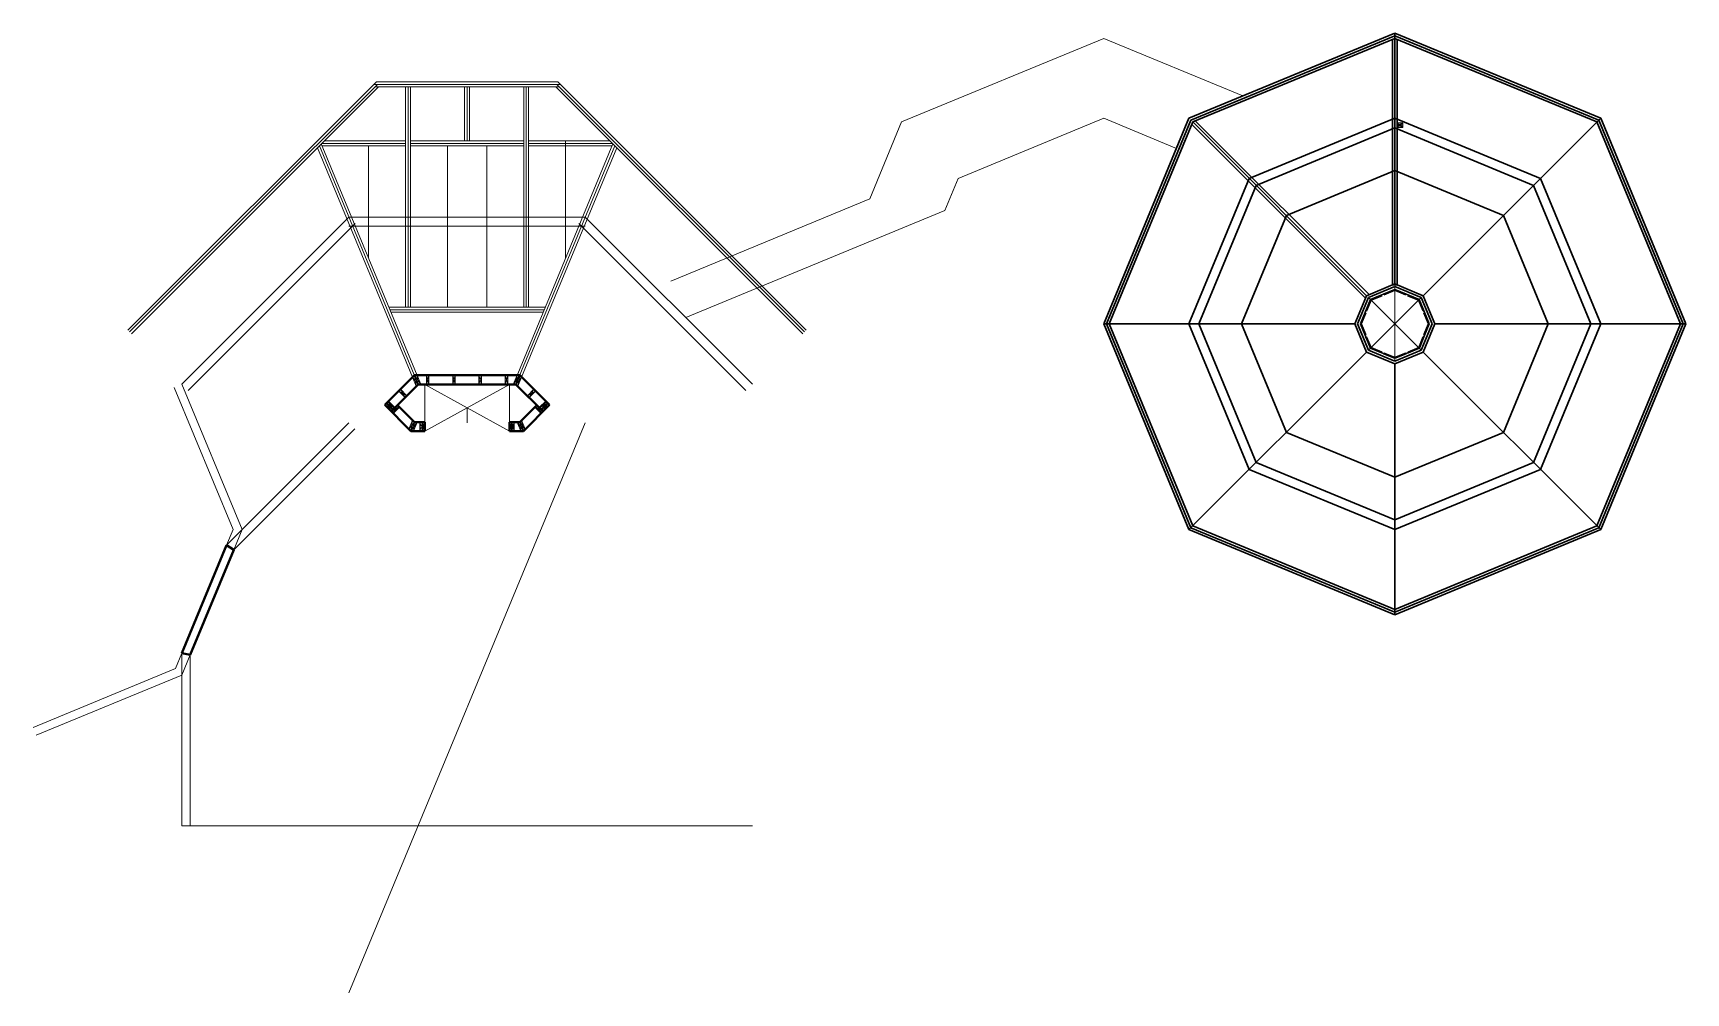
# Model space of a CAD drawing. Header units: inches. Extents: x 24257 to 25977, y 11552 to 14516.
# Drawn here: x 24563 to 25570, y 13307 to 13892 of the extents above; entities that cross this region are included whole.
import ezdxf

# ---------------------------------------------------------------- set-up
doc = ezdxf.new("R2010")
doc.units = ezdxf.units.IN
doc.header["$MEASUREMENT"] = 0
doc.linetypes.add('HIDDEN', pattern=[0.375, 0.25, -0.125])
doc.layers.get('0').update_dxf_attribs({"color": 8, "lineweight": 9})
for name, color, linetype, lineweight in [('BOTTOM PLATES', 7, 'Continuous', 20), ('ROOF BEAMS', 3, 'Continuous', 30), ('SKYLIGHT', 4, 'Continuous', 20), ('STEEL', 5, 'Continuous', 9), ('WALL FRAMING', 7, 'Continuous', 30)]:
    doc.layers.add(name, color=color, linetype=linetype, lineweight=lineweight)
doc.layers.add('DIMENSIONS', color=7, linetype='Continuous')

# ---------------------------------------------------------------- blocks, each defined once
blk = doc.blocks.new('HDU2-t')
for p, q in [((-8.6, 13.9), (-8.6, 16.7)), ((-8.6, 13.9), (-5.7, 13.9)), ((-8.5, 16.3), (-8.5, 16.3)), ((-8.5, 16.2), (-8.5, 16.3)), ((-8.5, 13.9), (-8.5, 16.2)), ((-8.5, 15.3), (-8.5, 15.5)), ((-8.4, 16.8), (-5.8, 16.8)), ((-8.4, 14.8), (-5.8, 14.8)), ((-6.1, 17.2), (-8.1, 17.2)), ((-6.1, 17.1), (-8.1, 17.1)), ((-7.6, 16), (-7.6, 15.8)), ((-6.6, 16), (-6.6, 15.8)), ((-5.8, 16.2), (-5.7, 16.2)), ((-5.7, 15.5), (-5.8, 15.5)), ((-5.7, 13.9), (-5.7, 16.8)), ((-5.7, 16.3), (-5.7, 16.2)), ((-5.7, 13.9), (-5.7, 16.2)), ((-5.7, 15.5), (-5.7, 15.3))]:
    blk.add_line(p, q)
at = {"linetype": 'HIDDEN'}
for p, q in [((-8.4, 16.2), (-8.5, 16.2)), ((-8.5, 15.5), (-8.4, 15.5)), ((-8.4, 16.6), (-5.8, 16.6)), ((-8.4, 15.5), (-8.4, 16.2)), ((-8.4, 15.1), (-5.8, 15.1)), ((-5.8, 15.5), (-5.8, 16.2))]:
    blk.add_line(p, q, dxfattribs=at)
at = {"lineweight": 9}
for points in [[(-8.5, 16.3), (-8.5, 16.4), (-8.5, 16.5), (-8.5, 16.6), (-8.5, 16.6), (-8.5, 16.7), (-8.5, 16.8), (-8.5, 16.8), (-8.4, 16.8), (-8.4, 16.8), (-8.4, 16.8)], [(-8.4, 14.8), (-8.4, 14.9), (-8.4, 14.9), (-8.5, 14.9), (-8.5, 14.9), (-8.5, 15), (-8.5, 15.1), (-8.5, 15.1), (-8.5, 15.2), (-8.5, 15.3), (-8.5, 15.3)], [(-5.8, 16.8), (-5.8, 16.8), (-5.8, 16.8), (-5.8, 16.8), (-5.8, 16.8), (-5.7, 16.7), (-5.7, 16.6), (-5.7, 16.6), (-5.7, 16.5), (-5.7, 16.4), (-5.7, 16.3)], [(-5.7, 15.3), (-5.7, 15.3), (-5.7, 15.2), (-5.7, 15.1), (-5.7, 15.1), (-5.7, 15), (-5.8, 14.9), (-5.8, 14.9), (-5.8, 14.9), (-5.8, 14.9), (-5.8, 14.8)]]:
    blk.add_lwpolyline(points, dxfattribs=at)
at = {"linetype": 'HIDDEN', "lineweight": 9}
for points in [[(-8.5, 16.4), (-8.5, 16.4), (-8.5, 16.5), (-8.5, 16.5), (-8.5, 16.5), (-8.5, 16.6), (-8.5, 16.6), (-8.4, 16.6), (-8.4, 16.6), (-8.4, 16.6)], [(-8.4, 15.1), (-8.4, 15.1), (-8.4, 15.1), (-8.5, 15.1), (-8.5, 15.1), (-8.5, 15.2), (-8.5, 15.2), (-8.5, 15.2), (-8.5, 15.3), (-8.5, 15.3)], [(-5.8, 16.6), (-5.8, 16.6), (-5.8, 16.6), (-5.8, 16.6), (-5.8, 16.6), (-5.7, 16.5), (-5.7, 16.5), (-5.7, 16.5), (-5.7, 16.4), (-5.7, 16.4)], [(-5.7, 15.3), (-5.7, 15.3), (-5.7, 15.2), (-5.7, 15.2), (-5.7, 15.2), (-5.8, 15.1), (-5.8, 15.1), (-5.8, 15.1), (-5.8, 15.1), (-5.8, 15.1)]]:
    blk.add_lwpolyline(points, dxfattribs=at)
blk.add_circle((-7.1, 15.9), 0.344)
for centre, radius, start, end in [((-8.1, 16.8), 0.45, 90, 180), ((-8.1, 16.8), 0.375, 90, 180), ((-7.1, 16), 0.5, 0, 180), ((-7.1, 15.8), 0.5, 180, 0), ((-6.1, 16.8), 0.45, 0, 90), ((-6.1, 16.8), 0.375, 0, 90)]:
    blk.add_arc(centre, radius, start, end)
at = {"linetype": 'HIDDEN'}
for centre, start, end in [((-8.4, 16.2), 360, 90), ((-8.4, 15.5), 270, 360), ((-5.8, 16.2), 90, 180), ((-5.8, 15.5), 180, 270)]:
    blk.add_arc(centre, 0.0156, start, end, dxfattribs=at)
at = {"extrusion": (0, 0, -1)}
for major_axis in [(0, -0.344), (0, -0.258)]:
    blk.add_ellipse((-7.9, 14.4), major_axis=major_axis, ratio=0.818182, dxfattribs=at)
for major_axis in [(0, -0.344), (0, -0.258)]:
    blk.add_ellipse((-6.3, 14.4), major_axis=major_axis, ratio=0.818182)

msp = doc.modelspace()

# ---------------------------------------------------------------- linework, layer by layer
at = {"layer": 'BOTTOM PLATES', "color": 7, "lineweight": 40}
for p, q in [((24795.67669, 13683.23051), (24777.52476, 13665.13219)), ((24797.9501, 13677.73051), (24781.41385, 13661.2431)), ((24795.67193, 13683.23051), (24859.78666, 13683.23051)), ((24797.9501, 13677.73051), (24857.52694, 13677.73051)), ((24857.52694, 13677.73051), (24874.06319, 13661.2431)), ((24859.80035, 13683.23051), (24877.95228, 13665.13219)), ((24793.42644, 13649.23051), (24777.52476, 13665.13219)), ((24782.47608, 13662.30219), (24778.58542, 13666.19285)), ((24783.53674, 13663.36285), (24779.64608, 13667.25351)), ((24786.3606, 13664.05704), (24782.47294, 13660.18087)), ((24795.70462, 13654.73051), (24785.29931, 13665.11708)), ((24859.77242, 13654.73051), (24870.17773, 13665.11708)), ((24862.0506, 13649.23051), (24877.95228, 13665.13219)), ((24869.11645, 13664.05704), (24873.0041, 13660.18087)), ((24871.9403, 13663.36285), (24875.83096, 13667.25351)), ((24873.00096, 13662.30219), (24876.89162, 13666.19285)), ((24793.42644, 13649.23051), (24801.9793, 13649.23051)), ((24795.70462, 13654.73051), (24801.9793, 13654.73051)), ((24859.77242, 13654.73051), (24853.49774, 13654.73051)), ((24862.0506, 13649.23051), (24853.49774, 13649.23051))]:
    msp.add_line(p, q, dxfattribs=at)
at = {"layer": 'BOTTOM PLATES', "color": 7}
for p, q in [((24794.5273, 13682.08451), (24796.80071, 13676.58451)), ((24795.67669, 13683.23051), (24797.9501, 13677.73051)), ((24797.29978, 13683.23051), (24799.57319, 13677.73051)), ((24858.17726, 13683.23051), (24855.90385, 13677.73051)), ((24859.78666, 13683.23051), (24857.52694, 13677.73051)), ((24860.94974, 13682.08451), (24858.67633, 13676.58451)), ((24801.9793, 13654.73051), (24798.4793, 13654.73051))]:
    msp.add_line(p, q, dxfattribs=at)
at = {"layer": 'BOTTOM PLATES', "lineweight": 9}
for p, q in [((24794.5273, 13682.08451), (24797.9501, 13677.73051)), ((24796.80071, 13676.58451), (24795.67332, 13683.22715)), ((24795.67332, 13683.22715), (24799.57319, 13677.73051)), ((24797.9501, 13677.73051), (24797.29978, 13683.23051)), ((24798.4793, 13677.73051), (24801.9793, 13677.73051)), ((24802.9793, 13683.23051), (24804.4793, 13677.73051)), ((24804.4793, 13683.23051), (24802.9793, 13677.73051)), ((24802.9793, 13677.73051), (24802.9793, 13683.23051)), ((24804.4793, 13677.73051), (24804.4793, 13683.23051)), ((24818.9793, 13683.23051), (24820.4793, 13677.73051)), ((24820.4793, 13683.23051), (24818.9793, 13677.73051)), ((24818.9793, 13677.73051), (24818.9793, 13683.23051)), ((24820.4793, 13677.73051), (24820.4793, 13683.23051)), ((24834.9793, 13683.23051), (24836.4793, 13677.73051)), ((24836.4793, 13683.23051), (24834.9793, 13677.73051)), ((24834.9793, 13677.73051), (24834.9793, 13683.23051)), ((24836.4793, 13677.73051), (24836.4793, 13683.23051)), ((24850.9793, 13683.23051), (24852.4793, 13677.73051)), ((24852.4793, 13683.23051), (24850.9793, 13677.73051)), ((24850.9793, 13677.73051), (24850.9793, 13683.23051)), ((24852.4793, 13677.73051), (24852.4793, 13683.23051)), ((24859.78666, 13683.23051), (24855.90385, 13677.73051)), ((24857.52694, 13677.73051), (24858.17726, 13683.23051)), ((24860.94974, 13682.08451), (24857.52694, 13677.73051)), ((24858.67633, 13676.58451), (24859.78666, 13683.23051)), ((24786.05116, 13673.65181), (24789.93449, 13669.75697)), ((24786.05116, 13673.65181), (24790.99672, 13670.81606)), ((24787.11339, 13674.7109), (24790.99672, 13670.81606)), ((24787.11339, 13674.7109), (24789.93449, 13669.75697)), ((24868.3452, 13674.7109), (24864.46187, 13670.81606)), ((24869.40743, 13673.65181), (24864.46187, 13670.81606)), ((24868.3452, 13674.7109), (24865.5241, 13669.75697)), ((24869.40743, 13673.65181), (24865.5241, 13669.75697)), ((24782.47608, 13662.30219), (24777.52476, 13665.13219)), ((24781.41385, 13661.2431), (24778.58699, 13666.19128)), ((24778.58699, 13666.19128), (24783.53674, 13663.36285)), ((24779.64922, 13667.25038), (24782.47608, 13662.30219)), ((24786.3606, 13664.05704), (24781.41385, 13661.2431)), ((24785.29931, 13665.11708), (24782.47451, 13660.18244)), ((24869.11645, 13664.05704), (24874.06319, 13661.2431)), ((24870.17773, 13665.11708), (24873.00253, 13660.18244)), ((24876.89005, 13666.19128), (24871.9403, 13663.36285)), ((24875.82782, 13667.25038), (24873.00096, 13662.30219)), ((24873.00096, 13662.30219), (24877.95228, 13665.13219)), ((24874.06319, 13661.2431), (24876.89005, 13666.19128)), ((24794.55596, 13655.8771), (24792.27839, 13650.37856)), ((24792.27839, 13650.37856), (24795.70462, 13654.73051)), ((24794.55596, 13655.8771), (24793.42644, 13649.23051)), ((24795.70462, 13654.73051), (24793.42644, 13649.23051)), ((24793.42644, 13649.23051), (24797.3282, 13654.73051)), ((24797.3282, 13654.73051), (24795.05003, 13649.23051)), ((24795.70462, 13654.73051), (24795.05003, 13649.23051)), ((24858.14884, 13654.73051), (24860.42701, 13649.23051)), ((24862.0506, 13649.23051), (24858.14884, 13654.73051)), ((24859.77242, 13654.73051), (24862.0506, 13649.23051)), ((24863.19865, 13650.37856), (24859.77242, 13654.73051)), ((24859.77242, 13654.73051), (24860.42701, 13649.23051)), ((24860.92108, 13655.8771), (24863.19865, 13650.37856)), ((24860.92108, 13655.8771), (24862.0506, 13649.23051))]:
    msp.add_line(p, q, dxfattribs=at)
at = {"layer": 'BOTTOM PLATES', "color": 6}
for p, q in [((24801.9793, 13677.73051), (24853.49774, 13649.23051)), ((24853.4793, 13677.73051), (24801.9793, 13649.23051))]:
    msp.add_line(p, q, dxfattribs=at)
at = {"layer": 'BOTTOM PLATES', "color": 6, "lineweight": 9}
for p, q in [((24801.9793, 13649.23051), (24801.9793, 13677.73051)), ((24853.49774, 13649.23051), (24853.49774, 13677.73051))]:
    msp.add_line(p, q, dxfattribs=at)
at = {"layer": 'BOTTOM PLATES'}
for p, q in [((24798.9793, 13654.73051), (24798.9793, 13649.23051)), ((24800.4793, 13654.73051), (24800.4793, 13649.23051)), ((24854.9793, 13654.73051), (24854.9793, 13649.23051)), ((24856.4793, 13654.73051), (24856.4793, 13649.23051))]:
    msp.add_line(p, q, dxfattribs=at)
at = {"layer": 'BOTTOM PLATES', "lineweight": 40}
for p, q in [((24801.9793, 13654.73051), (24801.9793, 13649.23051)), ((24853.49774, 13654.73051), (24853.49774, 13649.23051))]:
    msp.add_line(p, q, dxfattribs=at)
at = {"layer": 'DIMENSIONS', "lineweight": 9}
for p, q in [((25391.56002, 13839.38351), (25394.56002, 13839.38351)), ((24755.7293, 13306.58376), (24899.7293, 13654.23051)), ((24653.90592, 13408.40714), (25001.55267, 13408.40714))]:
    msp.add_line(p, q, dxfattribs=at)
at = {"layer": 'DIMENSIONS', "color": 7, "lineweight": 9}
for p, q in [((24653.90592, 13677.83718), (24690.64353, 13589.14475)), ((24649.17104, 13675.87593), (24685.09627, 13589.14475)), ((24685.09627, 13589.14475), (24681.17376, 13579.67498)), ((24690.64353, 13589.14475), (24685.51853, 13576.7719)), ((24653.90592, 13513.84458), (24649.98341, 13504.37482)), ((24659.03092, 13512.82515), (24653.90592, 13500.45231)), ((24563.25223, 13468.44958), (24649.98341, 13504.37482)), ((24565.21348, 13463.7147), (24653.90592, 13500.45231))]:
    msp.add_line(p, q, dxfattribs=at)
at = {"layer": 'DIMENSIONS', "color": 7, "lineweight": 40}
for p, q in [((24681.17376, 13579.67498), (24653.90592, 13513.84458)), ((24685.51853, 13576.7719), (24681.17376, 13579.67498)), ((24685.51853, 13576.7719), (24659.03092, 13512.82515)), ((24659.03092, 13512.82515), (24653.90592, 13513.84458))]:
    msp.add_line(p, q, dxfattribs=at)
at = {"layer": 'DIMENSIONS', "color": 3, "lineweight": 9}
for p, q in [((24653.90592, 13513.84458), (24653.90592, 13408.40714)), ((24659.03092, 13512.82515), (24659.03092, 13408.40714))]:
    msp.add_line(p, q, dxfattribs=at)
at = {"layer": 'ROOF BEAMS'}
for p, q in [((25378.23104, 13729.40377), (25372.08867, 13714.57479)), ((25378.23104, 13729.40377), (25393.06002, 13735.54614)), ((25393.06002, 13735.54614), (25407.88901, 13729.40377)), ((25407.88901, 13729.40377), (25414.03137, 13714.57479)), ((25378.23104, 13699.74581), (25372.08867, 13714.57479)), ((25414.03137, 13714.57479), (25407.88901, 13699.74581)), ((25378.23104, 13699.74581), (25393.06002, 13693.60344)), ((25407.88901, 13699.74581), (25393.06002, 13693.60344))]:
    msp.add_line(p, q, dxfattribs=at)
at = {"layer": 'ROOF BEAMS', "color": 3, "lineweight": 9}
for p, q in [((24681.17376, 13579.67498), (24755.7293, 13654.23051)), ((24685.51853, 13576.7719), (24759.35322, 13650.60659))]:
    msp.add_line(p, q, dxfattribs=at)
at = {"layer": 'SKYLIGHT'}
for p, q in [((25376.98732, 13730.64749), (25409.13273, 13698.50209)), ((25409.13273, 13730.64749), (25376.98732, 13698.50209)), ((25393.06002, 13737.30503), (25393.06002, 13691.84455))]:
    msp.add_line(p, q, dxfattribs=at)
at = {"layer": 'STEEL', "lineweight": 40}
for p, q in [((25375.64532, 13722.55774), (25378.40782, 13729.227)), ((25385.07707, 13731.98949), (25378.40782, 13729.227)), ((25386.39077, 13732.53364), (25393.06002, 13735.29614)), ((25399.72928, 13732.53364), (25393.06002, 13735.29614)), ((25401.04297, 13731.98949), (25407.71223, 13729.227)), ((25410.47472, 13722.55774), (25407.71223, 13729.227)), ((25375.10117, 13721.24405), (25372.33867, 13714.57479)), ((25411.01888, 13721.24405), (25413.78137, 13714.57479)), ((25375.10117, 13707.90553), (25372.33867, 13714.57479)), ((25411.01888, 13707.90553), (25413.78137, 13714.57479)), ((25375.64532, 13706.59184), (25378.40782, 13699.92258)), ((25385.07707, 13697.16009), (25378.40782, 13699.92258)), ((25401.17905, 13697.1315), (25407.83659, 13699.9221)), ((25410.57093, 13706.60295), (25407.83659, 13699.9221)), ((25386.39077, 13696.61594), (25393.06002, 13693.85344)), ((25399.72928, 13696.61594), (25393.06002, 13693.85344))]:
    msp.add_line(p, q, dxfattribs=at)
at = {"layer": 'WALL FRAMING'}
for p, q in [((25393.06002, 13891.95966), (25267.62998, 13840.00483)), ((25393.06002, 13890.33607), (25268.77803, 13838.85678)), ((25393.06002, 13738.92861), (25393.06002, 13891.95966)), ((25518.49007, 13840.00483), (25393.06002, 13891.95966)), ((25517.34202, 13838.85678), (25393.06002, 13890.33607)), ((25393.06002, 13888.71248), (25269.92608, 13837.70873)), ((25391.56002, 13738.30729), (25391.56002, 13888.09116)), ((25516.19397, 13837.70873), (25393.06002, 13888.71248)), ((25394.56002, 13738.30729), (25394.56002, 13888.09116)), ((25215.67515, 13714.57479), (25267.62998, 13840.00483)), ((25217.29874, 13714.57479), (25268.77803, 13838.85678)), ((25393.06002, 13840.00483), (25304.36759, 13803.26722)), ((25481.75246, 13803.26722), (25393.06002, 13840.00483)), ((25410.28078, 13731.79554), (25518.49007, 13840.00483)), ((25517.34202, 13838.85678), (25568.8213, 13714.57479)), ((25518.49007, 13840.00483), (25570.44489, 13714.57479)), ((25218.92233, 13714.57479), (25269.92608, 13837.70873)), ((25375.21795, 13730.29554), (25269.30476, 13836.20873)), ((25375.83927, 13731.79554), (25269.92608, 13837.70873)), ((25377.33927, 13732.41686), (25271.42608, 13838.33005)), ((25393.06002, 13834.05168), (25308.57711, 13799.05771)), ((25477.54294, 13799.05771), (25393.06002, 13834.05168)), ((25516.19397, 13837.70873), (25567.19772, 13714.57479)), ((25304.36759, 13803.26722), (25267.62998, 13714.57479)), ((25308.57711, 13799.05771), (25273.58313, 13714.57479)), ((25393.06002, 13808.07426), (25326.94591, 13780.6889)), ((25459.17413, 13780.6889), (25393.06002, 13808.07426)), ((25512.53691, 13714.57479), (25477.54294, 13799.05771)), ((25518.49007, 13714.57479), (25481.75246, 13803.26722)), ((25326.94591, 13780.6889), (25299.56055, 13714.57479)), ((25486.5595, 13714.57479), (25459.17413, 13780.6889)), ((25375.83927, 13731.79554), (25393.06002, 13738.92861)), ((25393.06002, 13738.92861), (25410.28078, 13731.79554)), ((25375.83927, 13731.79554), (25368.7062, 13714.57479)), ((25376.98732, 13730.64749), (25370.32979, 13714.57479)), ((25376.98732, 13730.64749), (25393.06002, 13737.30503)), ((25393.06002, 13737.30503), (25409.13273, 13730.64749)), ((25409.13273, 13730.64749), (25415.79026, 13714.57479)), ((25410.28078, 13731.79554), (25417.41385, 13714.57479)), ((25368.7062, 13714.57479), (25215.67515, 13714.57479)), ((25267.62998, 13589.14475), (25215.67515, 13714.57479)), ((25268.77803, 13590.2928), (25217.29874, 13714.57479)), ((25269.92608, 13591.44085), (25218.92233, 13714.57479)), ((25267.62998, 13714.57479), (25304.36759, 13625.88235)), ((25273.58313, 13714.57479), (25308.57711, 13630.09187)), ((25299.56055, 13714.57479), (25326.94591, 13648.46068)), ((25375.83927, 13697.35404), (25368.7062, 13714.57479)), ((25376.98732, 13698.50209), (25370.32979, 13714.57479)), ((25415.79026, 13714.57479), (25409.13273, 13698.50209)), ((25417.41385, 13714.57479), (25410.28078, 13697.35404)), ((25417.41385, 13714.57479), (25570.44489, 13714.57479)), ((25459.17413, 13648.46068), (25486.5595, 13714.57479)), ((25477.54294, 13630.09187), (25512.53691, 13714.57479)), ((25481.75246, 13625.88235), (25518.49007, 13714.57479)), ((25567.19772, 13714.57479), (25516.19397, 13591.44085)), ((25568.8213, 13714.57479), (25517.34202, 13590.2928)), ((25570.44489, 13714.57479), (25518.49007, 13589.14475)), ((25376.98732, 13698.50209), (25393.06002, 13691.84455)), ((25409.13273, 13698.50209), (25393.06002, 13691.84455)), ((25375.83927, 13697.35404), (25267.62998, 13589.14475)), ((25375.83927, 13697.35404), (25393.06002, 13690.22097)), ((25410.28078, 13697.35404), (25393.06002, 13690.22097)), ((25393.06002, 13690.22097), (25393.06002, 13537.18992)), ((25410.28078, 13697.35404), (25518.49007, 13589.14475)), ((25326.94591, 13648.46068), (25393.06002, 13621.07531)), ((25393.06002, 13621.07531), (25459.17413, 13648.46068)), ((25308.57711, 13630.09187), (25393.06002, 13595.0979)), ((25393.06002, 13595.0979), (25477.54294, 13630.09187)), ((25304.36759, 13625.88235), (25393.06002, 13589.14475)), ((25393.06002, 13589.14475), (25481.75246, 13625.88235)), ((25393.06002, 13537.18992), (25267.62998, 13589.14475)), ((25393.06002, 13538.81351), (25268.77803, 13590.2928)), ((25393.06002, 13540.4371), (25269.92608, 13591.44085)), ((25516.19397, 13591.44085), (25393.06002, 13540.4371)), ((25517.34202, 13590.2928), (25393.06002, 13538.81351)), ((25518.49007, 13589.14475), (25393.06002, 13537.18992))]:
    msp.add_line(p, q, dxfattribs=at)
at = {"layer": 'WALL FRAMING', "lineweight": 9}
for p, q in [((25215.67515, 13888.71248), (25092.54121, 13837.70873)), ((25300.4479, 13853.59846), (25215.67515, 13888.71248)), ((25215.67515, 13840.00483), (25126.98272, 13803.26722)), ((25260.02137, 13821.63603), (25215.67515, 13840.00483)), ((25092.54121, 13837.70873), (25073.12187, 13790.82631)), ((25126.98272, 13803.26722), (25118.9285, 13783.82263)), ((25073.12187, 13790.82631), (24951.80383, 13740.57473)), ((25118.9285, 13783.82263), (24960.98823, 13718.40162)), ((25391.56002, 13738.30729), (25394.56002, 13738.30729))]:
    msp.add_line(p, q, dxfattribs=at)
at = {"layer": 'WALL FRAMING', "color": 7, "lineweight": 9}
for p, q in [((24772.46837, 13862.16056), (24621.02545, 13710.71765)), ((24773.08969, 13860.66056), (24622.08611, 13709.65699)), ((24773.71101, 13859.16056), (24623.14677, 13708.59633)), ((24770.96837, 13860.66056), (24884.49023, 13860.66056)), ((24771.58969, 13859.16056), (24883.86891, 13859.16056)), ((24772.46837, 13862.16056), (24882.99023, 13862.16056)), ((24790.22703, 13859.16056), (24790.22703, 13724.73051)), ((24791.72703, 13859.16056), (24791.72703, 13724.73051)), ((24793.22703, 13859.16056), (24793.22703, 13724.73051)), ((24826.2293, 13859.16056), (24826.2293, 13826.16056)), ((24827.7293, 13859.16056), (24827.7293, 13826.16056)), ((24829.2293, 13859.16056), (24829.2293, 13826.16056)), ((24862.22703, 13859.16056), (24862.22703, 13724.73051)), ((24863.72703, 13859.16056), (24863.72703, 13724.73051)), ((24865.22703, 13859.16056), (24865.22703, 13724.73051)), ((24881.74759, 13859.16056), (25032.31182, 13708.59633)), ((24882.36891, 13860.66056), (25033.37248, 13709.65699)), ((24882.99023, 13862.16056), (25034.43314, 13710.71765)), ((24796.56428, 13677.15649), (24736.56296, 13822.01251)), ((24797.9501, 13677.73051), (24737.71101, 13823.16056)), ((24799.33592, 13678.30454), (24738.85906, 13824.30861)), ((24739.21101, 13824.66056), (24790.22703, 13824.66056)), ((24739.33459, 13823.16056), (24790.22703, 13823.16056)), ((24740.71101, 13826.16056), (24790.22703, 13826.16056)), ((24767.72703, 13823.16056), (24767.72703, 13754.61516)), ((24793.22703, 13826.16056), (24862.22703, 13826.16056)), ((24793.22703, 13824.66056), (24862.22703, 13824.66056)), ((24793.22703, 13823.16056), (24862.22703, 13823.16056)), ((24815.72703, 13823.16056), (24815.72703, 13724.73051)), ((24839.72703, 13823.16056), (24839.72703, 13724.73051)), ((24856.14104, 13678.30435), (24916.5962, 13824.31194)), ((24857.52694, 13677.73051), (24917.74431, 13823.16383)), ((24858.91284, 13677.15667), (24918.89243, 13822.01571)), ((24865.22703, 13826.16056), (24914.74759, 13826.16056)), ((24865.22703, 13824.66056), (24916.24759, 13824.66056)), ((24865.22703, 13823.16056), (24916.11946, 13823.16056)), ((24887.72703, 13826.16056), (24887.72703, 13754.58889)), ((24755.7293, 13779.66056), (24653.90592, 13677.83718)), ((24755.7293, 13779.66056), (24899.7293, 13779.66056)), ((24899.7293, 13779.66056), (25001.55267, 13677.83718)), ((24759.61838, 13775.77147), (24657.79501, 13673.94809)), ((24755.7293, 13774.16056), (24899.7293, 13774.16056)), ((24895.84021, 13775.77147), (24997.66359, 13673.94809)), ((24780.10565, 13724.73051), (24875.36402, 13724.73051)), ((24780.72697, 13723.23051), (24874.74294, 13723.23051)), ((24781.34829, 13721.73051), (24874.12186, 13721.73051)), ((24827.7293, 13663.48051), (24827.7293, 13654.23051)), ((24798.9793, 13654.73051), (24800.4793, 13649.23051)), ((24800.4793, 13654.73051), (24798.9793, 13649.23051)), ((24800.4793, 13654.73051), (24801.9793, 13649.23051)), ((24801.9793, 13654.73051), (24800.4793, 13649.23051)), ((24853.49774, 13654.73051), (24854.9793, 13649.23051)), ((24854.9793, 13654.73051), (24853.49774, 13649.23051)), ((24854.9793, 13654.73051), (24856.4793, 13649.23051)), ((24856.4793, 13654.73051), (24854.9793, 13649.23051))]:
    msp.add_line(p, q, dxfattribs=at)

# ---------------------------------------------------------------- block references
at = {"layer": 'STEEL', "lineweight": 9, "rotation": 90}
msp.add_blockref('HDU2-t', (25411.78446, 13842.95848), dxfattribs=at)

doc.saveas('drawing.dxf')
